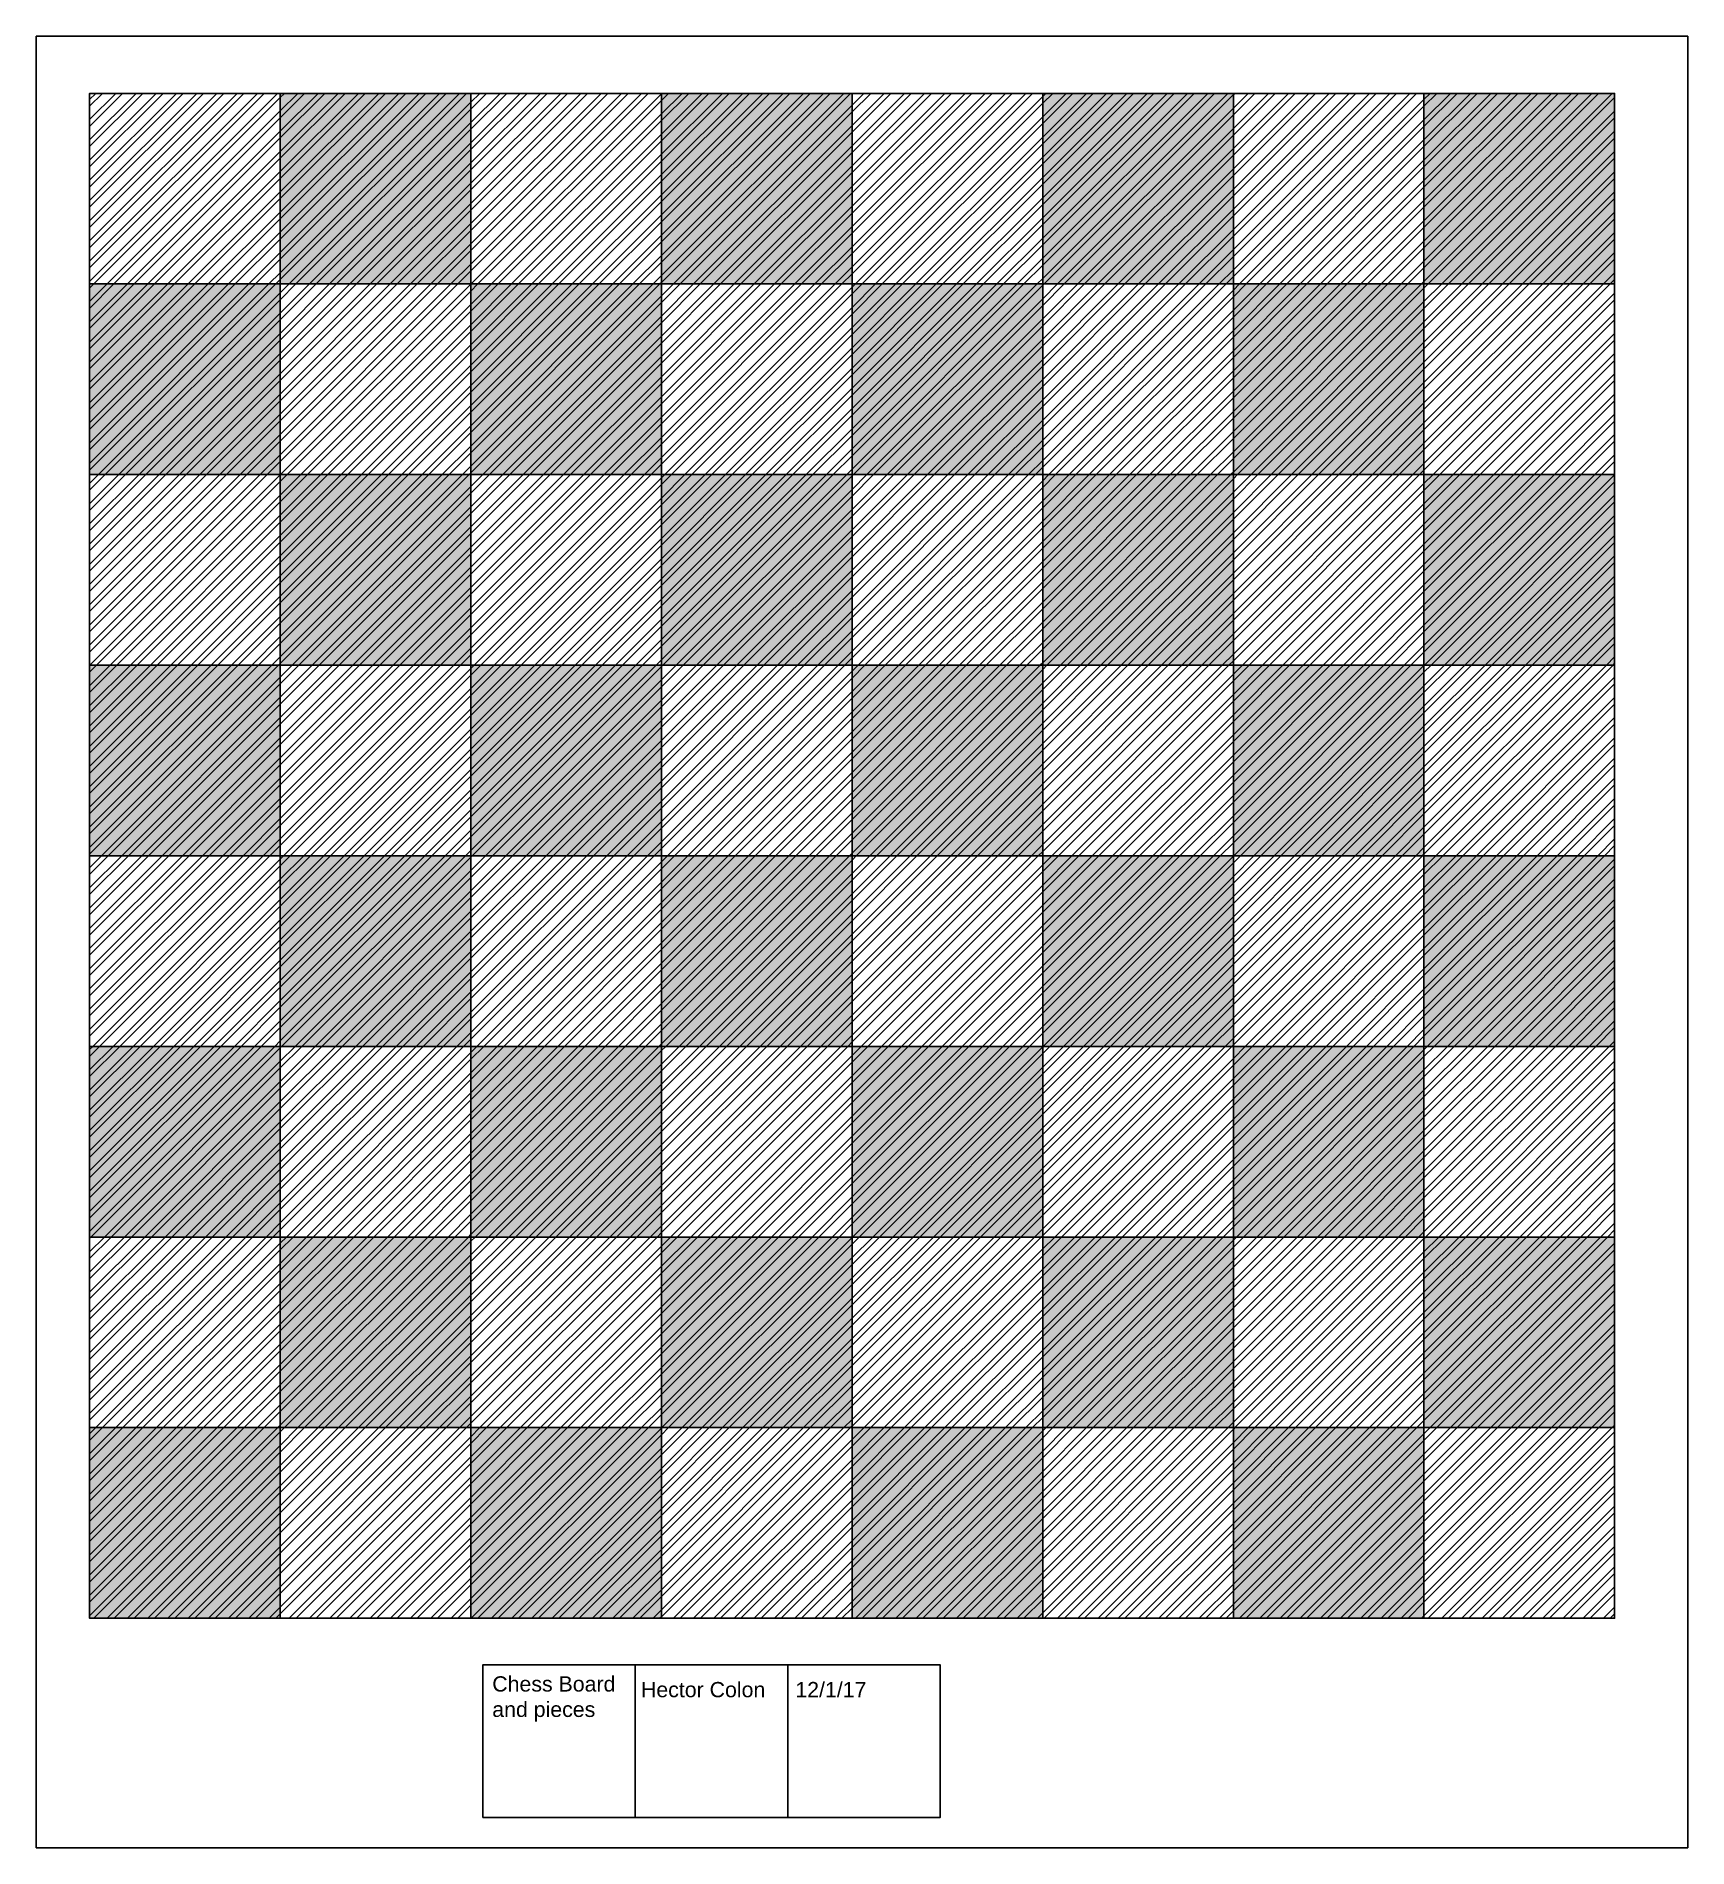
# Model space of a CAD drawing. Header units: centimetres. Extents: x -79 to 365, y -14 to 140.
# Drawn here: x -79.46 to -36.14, y 44.72 to 92.24 of the extents above; entities that cross this region are included whole.
import ezdxf

# ---------------------------------------------------------------- set-up
doc = ezdxf.new("R2010")
doc.units = ezdxf.units.CM
doc.header["$MEASUREMENT"] = 0
doc.layers.add('Layer1', color=250, linetype='Continuous')
doc.styles.get("Standard").update_dxf_attribs({"font": 'arial.ttf'})

msp = doc.modelspace()

# ---------------------------------------------------------------- texts
at = {"char_height": 0.4, "attachment_point": 1}
for s, heights, insert in [('Chess Board \\Pand pieces', [1.18454], (-67.50052, 49.21982)), ('Hector Colon', [1.554312234475219e-15], (-63.60019, 49.07051)), ('12/1/17', [0], (-59.55035, 49.07051))]:
    msp.add_mtext_dynamic_manual_height_columns(s, width=4, gutter_width=1, heights=heights, dxfattribs=dict(at, insert=insert))

# ---------------------------------------------------------------- hatches: boundary and pattern name
at = {"layer": 'Layer1'}
h = msp.add_hatch(dxfattribs=at)
h.set_pattern_fill('ANSI32', color=0)
h.paths.add_polyline_path([(-38.06203, 55.74192), (-43.06203, 55.74192), (-43.06203, 50.74192), (-38.06203, 50.74192)])
h.paths.add_polyline_path([(-48.06203, 55.74192), (-53.06203, 55.74192), (-53.06203, 50.74192), (-48.06203, 50.74192)])
h.paths.add_polyline_path([(-58.06203, 55.74192), (-63.06203, 55.74192), (-63.06203, 50.74192), (-58.06203, 50.74192)])
h.paths.add_polyline_path([(-68.06203, 55.74192), (-73.06203, 55.74192), (-73.06203, 50.74192), (-68.06203, 50.74192)])
h.paths.add_polyline_path([(-73.06203, 60.74192), (-78.06203, 60.74192), (-78.06203, 55.74192), (-73.06203, 55.74192)])
h.paths.add_polyline_path([(-63.06203, 60.74192), (-68.06203, 60.74192), (-68.06203, 55.74192), (-63.06203, 55.74192)])
h.paths.add_polyline_path([(-53.06203, 60.74192), (-58.06203, 60.74192), (-58.06203, 55.74192), (-53.06203, 55.74192)])
h.paths.add_polyline_path([(-43.06203, 60.74192), (-48.06203, 60.74192), (-48.06203, 55.74192), (-43.06203, 55.74192)])
h.paths.add_polyline_path([(-38.06203, 65.74192), (-43.06203, 65.74192), (-43.06203, 60.74192), (-38.06203, 60.74192)])
h.paths.add_polyline_path([(-48.06203, 65.74192), (-53.06203, 65.74192), (-53.06203, 60.74192), (-48.06203, 60.74192)])
h.paths.add_polyline_path([(-58.06203, 65.74192), (-63.06203, 65.74192), (-63.06203, 60.74192), (-58.06203, 60.74192)])
h.paths.add_polyline_path([(-68.06203, 65.74192), (-73.06203, 65.74192), (-73.06203, 60.74192), (-68.06203, 60.74192)])
h.paths.add_polyline_path([(-73.06203, 70.74192), (-78.06203, 70.74192), (-78.06203, 65.74192), (-73.06203, 65.74192)])
h.paths.add_polyline_path([(-63.06203, 70.74192), (-68.06203, 70.74192), (-68.06203, 65.74192), (-63.06203, 65.74192)])
h.paths.add_polyline_path([(-53.06203, 70.74192), (-58.06203, 70.74192), (-58.06203, 65.74192), (-53.06203, 65.74192)])
h.paths.add_polyline_path([(-43.06203, 70.74192), (-48.06203, 70.74192), (-48.06203, 65.74192), (-43.06203, 65.74192)])
h.paths.add_polyline_path([(-38.06203, 75.74192), (-43.06203, 75.74192), (-43.06203, 70.74192), (-38.06203, 70.74192)])
h.paths.add_polyline_path([(-48.06203, 75.74192), (-53.06203, 75.74192), (-53.06203, 70.74192), (-48.06203, 70.74192)])
h.paths.add_polyline_path([(-58.06203, 75.74192), (-63.06203, 75.74192), (-63.06203, 70.74192), (-58.06203, 70.74192)])
h.paths.add_polyline_path([(-68.06203, 75.74192), (-73.06203, 75.74192), (-73.06203, 70.74192), (-68.06203, 70.74192)])
h.paths.add_polyline_path([(-73.06203, 80.74192), (-78.06203, 80.74192), (-78.06203, 75.74192), (-73.06203, 75.74192)])
h.paths.add_polyline_path([(-63.06203, 80.74192), (-68.06203, 80.74192), (-68.06203, 75.74192), (-63.06203, 75.74192)])
h.paths.add_polyline_path([(-53.06203, 80.74192), (-58.06203, 80.74192), (-58.06203, 75.74192), (-53.06203, 75.74192)])
h.paths.add_polyline_path([(-43.06203, 80.74192), (-48.06203, 80.74192), (-48.06203, 75.74192), (-43.06203, 75.74192)])
h.paths.add_polyline_path([(-38.06203, 85.74192), (-43.06203, 85.74192), (-43.06203, 80.74192), (-38.06203, 80.74192)])
h.paths.add_polyline_path([(-48.06203, 85.74192), (-53.06203, 85.74192), (-53.06203, 80.74192), (-48.06203, 80.74192)])
h.paths.add_polyline_path([(-58.06203, 85.74192), (-63.06203, 85.74192), (-63.06203, 80.74192), (-58.06203, 80.74192)])
h.paths.add_polyline_path([(-68.06203, 85.74192), (-73.06203, 85.74192), (-73.06203, 80.74192), (-68.06203, 80.74192)])
h.paths.add_polyline_path([(-73.06203, 90.74192), (-78.06203, 90.74192), (-78.06203, 85.74192), (-73.06203, 85.74192)])
h.paths.add_polyline_path([(-63.06203, 90.74192), (-68.06203, 90.74192), (-68.06203, 85.74192), (-63.06203, 85.74192)])
h.paths.add_polyline_path([(-53.06203, 90.74192), (-58.06203, 90.74192), (-58.06203, 85.74192), (-53.06203, 85.74192)])
h.paths.add_polyline_path([(-43.06203, 90.74192), (-48.06203, 90.74192), (-48.06203, 85.74192), (-43.06203, 85.74192)])
at = {"layer": 'Layer1', "true_color": 0x000000}
h = msp.add_hatch(dxfattribs=at)
h.set_pattern_fill('ANSI32', color=18)
h.paths.add_polyline_path([(-68.06203, 90.74192), (-73.06203, 90.74192), (-73.06203, 85.74192), (-68.06203, 85.74192)])
h.paths.add_polyline_path([(-58.06203, 90.74192), (-63.06203, 90.74192), (-63.06203, 85.74192), (-58.06203, 85.74192)])
h.paths.add_polyline_path([(-48.06203, 90.74192), (-53.06203, 90.74192), (-53.06203, 85.74192), (-48.06203, 85.74192)])
h.paths.add_polyline_path([(-38.06203, 90.74192), (-43.06203, 90.74192), (-43.06203, 85.74192), (-38.06203, 85.74192)])
h.paths.add_polyline_path([(-43.06203, 85.74192), (-48.06203, 85.74192), (-48.06203, 80.74192), (-43.06203, 80.74192)])
h.paths.add_polyline_path([(-53.06203, 85.74192), (-58.06203, 85.74192), (-58.06203, 80.74192), (-53.06203, 80.74192)])
h.paths.add_polyline_path([(-63.06203, 85.74192), (-68.06203, 85.74192), (-68.06203, 80.74192), (-63.06203, 80.74192)])
h.paths.add_polyline_path([(-73.06203, 85.74192), (-78.06203, 85.74192), (-78.06203, 80.74192), (-73.06203, 80.74192)])
h.paths.add_polyline_path([(-73.06203, 75.74192), (-78.06203, 75.74192), (-78.06203, 70.74192), (-73.06203, 70.74192)])
h.paths.add_polyline_path([(-68.06203, 80.74192), (-73.06203, 80.74192), (-73.06203, 75.74192), (-68.06203, 75.74192)])
h.paths.add_polyline_path([(-58.06203, 80.74192), (-63.06203, 80.74192), (-63.06203, 75.74192), (-58.06203, 75.74192)])
h.paths.add_polyline_path([(-48.06203, 80.74192), (-53.06203, 80.74192), (-53.06203, 75.74192), (-48.06203, 75.74192)])
h.paths.add_polyline_path([(-38.06203, 80.74192), (-43.06203, 80.74192), (-43.06203, 75.74192), (-38.06203, 75.74192)])
h.paths.add_polyline_path([(-38.06203, 70.74192), (-43.06203, 70.74192), (-43.06203, 65.74192), (-38.06203, 65.74192)])
h.paths.add_polyline_path([(-43.06203, 75.74192), (-48.06203, 75.74192), (-48.06203, 70.74192), (-43.06203, 70.74192)])
h.paths.add_polyline_path([(-53.06203, 75.74192), (-58.06203, 75.74192), (-58.06203, 70.74192), (-53.06203, 70.74192)])
h.paths.add_polyline_path([(-63.06203, 75.74192), (-68.06203, 75.74192), (-68.06203, 70.74192), (-63.06203, 70.74192)])
h.paths.add_polyline_path([(-68.06203, 70.74192), (-73.06203, 70.74192), (-73.06203, 65.74192), (-68.06203, 65.74192)])
h.paths.add_polyline_path([(-73.06203, 65.74192), (-78.06203, 65.74192), (-78.06203, 60.74192), (-73.06203, 60.74192)])
h.paths.add_polyline_path([(-63.06203, 65.74192), (-68.06203, 65.74192), (-68.06203, 60.74192), (-63.06203, 60.74192)])
h.paths.add_polyline_path([(-58.06203, 70.74192), (-63.06203, 70.74192), (-63.06203, 65.74192), (-58.06203, 65.74192)])
h.paths.add_polyline_path([(-53.06203, 65.74192), (-58.06203, 65.74192), (-58.06203, 60.74192), (-53.06203, 60.74192)])
h.paths.add_polyline_path([(-48.06203, 70.74192), (-53.06203, 70.74192), (-53.06203, 65.74192), (-48.06203, 65.74192)])
h.paths.add_polyline_path([(-43.06203, 65.74192), (-48.06203, 65.74192), (-48.06203, 60.74192), (-43.06203, 60.74192)])
h.paths.add_polyline_path([(-38.06203, 60.74192), (-43.06203, 60.74192), (-43.06203, 55.74192), (-38.06203, 55.74192)])
h.paths.add_polyline_path([(-48.06203, 60.74192), (-53.06203, 60.74192), (-53.06203, 55.74192), (-48.06203, 55.74192)])
h.paths.add_polyline_path([(-43.06203, 55.74192), (-48.06203, 55.74192), (-48.06203, 50.74192), (-43.06203, 50.74192)])
h.paths.add_polyline_path([(-58.06203, 60.74192), (-63.06203, 60.74192), (-63.06203, 55.74192), (-58.06203, 55.74192)])
h.paths.add_polyline_path([(-53.06203, 55.74192), (-58.06203, 55.74192), (-58.06203, 50.74192), (-53.06203, 50.74192)])
h.paths.add_polyline_path([(-63.06203, 55.74192), (-68.06203, 55.74192), (-68.06203, 50.74192), (-63.06203, 50.74192)])
h.paths.add_polyline_path([(-68.06203, 60.74192), (-73.06203, 60.74192), (-73.06203, 55.74192), (-68.06203, 55.74192)])
h.paths.add_polyline_path([(-73.06203, 55.74192), (-78.06203, 55.74192), (-78.06203, 50.74192), (-73.06203, 50.74192)])
h = msp.add_hatch(color=18, dxfattribs=at)
h.dxf.hatch_style = 1
h.paths.add_polyline_path([(-68.06203, 90.74192), (-73.06203, 90.74192), (-73.06203, 85.74192), (-68.06203, 85.74192)])
h.paths.add_polyline_path([(-58.06203, 90.74192), (-63.06203, 90.74192), (-63.06203, 85.74192), (-58.06203, 85.74192)])
h.paths.add_polyline_path([(-48.06203, 90.74192), (-53.06203, 90.74192), (-53.06203, 85.74192), (-48.06203, 85.74192)])
h.paths.add_polyline_path([(-43.06203, 85.74192), (-48.06203, 85.74192), (-48.06203, 80.74192), (-43.06203, 80.74192)])
h.paths.add_polyline_path([(-38.06203, 90.74192), (-43.06203, 90.74192), (-43.06203, 85.74192), (-38.06203, 85.74192)])
h.paths.add_polyline_path([(-53.06203, 85.74192), (-58.06203, 85.74192), (-58.06203, 80.74192), (-53.06203, 80.74192)])
h.paths.add_polyline_path([(-63.06203, 85.74192), (-68.06203, 85.74192), (-68.06203, 80.74192), (-63.06203, 80.74192)])
h.paths.add_polyline_path([(-73.06203, 85.74192), (-78.06203, 85.74192), (-78.06203, 80.74192), (-73.06203, 80.74192)])
h.paths.add_polyline_path([(-73.06203, 75.74192), (-78.06203, 75.74192), (-78.06203, 70.74192), (-73.06203, 70.74192)])
h.paths.add_polyline_path([(-68.06203, 80.74192), (-73.06203, 80.74192), (-73.06203, 75.74192), (-68.06203, 75.74192)])
h.paths.add_polyline_path([(-58.06203, 80.74192), (-63.06203, 80.74192), (-63.06203, 75.74192), (-58.06203, 75.74192)])
h.paths.add_polyline_path([(-48.06203, 80.74192), (-53.06203, 80.74192), (-53.06203, 75.74192), (-48.06203, 75.74192)])
h.paths.add_polyline_path([(-38.06203, 80.74192), (-43.06203, 80.74192), (-43.06203, 75.74192), (-38.06203, 75.74192)])
h.paths.add_polyline_path([(-43.06203, 75.74192), (-48.06203, 75.74192), (-48.06203, 70.74192), (-43.06203, 70.74192)])
h.paths.add_polyline_path([(-53.06203, 75.74192), (-58.06203, 75.74192), (-58.06203, 70.74192), (-53.06203, 70.74192)])
h.paths.add_polyline_path([(-63.06203, 75.74192), (-68.06203, 75.74192), (-68.06203, 70.74192), (-63.06203, 70.74192)])
h.paths.add_polyline_path([(-68.06203, 70.74192), (-73.06203, 70.74192), (-73.06203, 65.74192), (-68.06203, 65.74192)])
h.paths.add_polyline_path([(-73.06203, 65.74192), (-78.06203, 65.74192), (-78.06203, 60.74192), (-73.06203, 60.74192)])
h.paths.add_polyline_path([(-63.06203, 65.74192), (-68.06203, 65.74192), (-68.06203, 60.74192), (-63.06203, 60.74192)])
h.paths.add_polyline_path([(-68.06203, 60.74192), (-73.06203, 60.74192), (-73.06203, 55.74192), (-68.06203, 55.74192)])
h.paths.add_polyline_path([(-73.06203, 55.74192), (-78.06203, 55.74192), (-78.06203, 50.74192), (-73.06203, 50.74192)])
h.paths.add_polyline_path([(-63.06203, 55.74192), (-68.06203, 55.74192), (-68.06203, 50.74192), (-63.06203, 50.74192)])
h.paths.add_polyline_path([(-58.06203, 60.74192), (-63.06203, 60.74192), (-63.06203, 55.74192), (-58.06203, 55.74192)])
h.paths.add_polyline_path([(-58.06203, 70.74192), (-63.06203, 70.74192), (-63.06203, 65.74192), (-58.06203, 65.74192)])
h.paths.add_polyline_path([(-53.06203, 65.74192), (-58.06203, 65.74192), (-58.06203, 60.74192), (-53.06203, 60.74192)])
h.paths.add_polyline_path([(-48.06203, 70.74192), (-53.06203, 70.74192), (-53.06203, 65.74192), (-48.06203, 65.74192)])
h.paths.add_polyline_path([(-38.06203, 70.74192), (-43.06203, 70.74192), (-43.06203, 65.74192), (-38.06203, 65.74192)])
h.paths.add_polyline_path([(-43.06203, 65.74192), (-48.06203, 65.74192), (-48.06203, 60.74192), (-43.06203, 60.74192)])
h.paths.add_polyline_path([(-48.06203, 60.74192), (-53.06203, 60.74192), (-53.06203, 55.74192), (-48.06203, 55.74192)])
h.paths.add_polyline_path([(-53.06203, 55.74192), (-58.06203, 55.74192), (-58.06203, 50.74192), (-53.06203, 50.74192)])
h.paths.add_polyline_path([(-43.06203, 55.74192), (-48.06203, 55.74192), (-48.06203, 50.74192), (-43.06203, 50.74192)])
h.paths.add_polyline_path([(-38.06203, 60.74192), (-43.06203, 60.74192), (-43.06203, 55.74192), (-38.06203, 55.74192)])

# ---------------------------------------------------------------- linework, layer by layer
for points in [[(-78.06203, 85.74192), (-73.06203, 85.74192), (-73.06203, 90.74192), (-78.06203, 90.74192)], [(-73.06203, 85.74192), (-68.06203, 85.74192), (-68.06203, 90.74192), (-73.06203, 90.74192)], [(-68.06203, 85.74192), (-63.06203, 85.74192), (-63.06203, 90.74192), (-68.06203, 90.74192)], [(-63.06203, 85.74192), (-58.06203, 85.74192), (-58.06203, 90.74192), (-63.06203, 90.74192)], [(-58.06203, 85.74192), (-53.06203, 85.74192), (-53.06203, 90.74192), (-58.06203, 90.74192)], [(-53.06203, 85.74192), (-48.06203, 85.74192), (-48.06203, 90.74192), (-53.06203, 90.74192)], [(-48.06203, 85.74192), (-43.06203, 85.74192), (-43.06203, 90.74192), (-48.06203, 90.74192)], [(-43.06203, 85.74192), (-38.06203, 85.74192), (-38.06203, 90.74192), (-43.06203, 90.74192)], [(-78.06203, 80.74192), (-73.06203, 80.74192), (-73.06203, 85.74192), (-78.06203, 85.74192)], [(-73.06203, 80.74192), (-68.06203, 80.74192), (-68.06203, 85.74192), (-73.06203, 85.74192)], [(-68.06203, 80.74192), (-63.06203, 80.74192), (-63.06203, 85.74192), (-68.06203, 85.74192)], [(-63.06203, 80.74192), (-58.06203, 80.74192), (-58.06203, 85.74192), (-63.06203, 85.74192)], [(-58.06203, 80.74192), (-53.06203, 80.74192), (-53.06203, 85.74192), (-58.06203, 85.74192)], [(-53.06203, 80.74192), (-48.06203, 80.74192), (-48.06203, 85.74192), (-53.06203, 85.74192)], [(-48.06203, 80.74192), (-43.06203, 80.74192), (-43.06203, 85.74192), (-48.06203, 85.74192)], [(-43.06203, 80.74192), (-38.06203, 80.74192), (-38.06203, 85.74192), (-43.06203, 85.74192)], [(-78.06203, 75.74192), (-73.06203, 75.74192), (-73.06203, 80.74192), (-78.06203, 80.74192)], [(-73.06203, 75.74192), (-68.06203, 75.74192), (-68.06203, 80.74192), (-73.06203, 80.74192)], [(-68.06203, 75.74192), (-63.06203, 75.74192), (-63.06203, 80.74192), (-68.06203, 80.74192)], [(-63.06203, 75.74192), (-58.06203, 75.74192), (-58.06203, 80.74192), (-63.06203, 80.74192)], [(-58.06203, 75.74192), (-53.06203, 75.74192), (-53.06203, 80.74192), (-58.06203, 80.74192)], [(-53.06203, 75.74192), (-48.06203, 75.74192), (-48.06203, 80.74192), (-53.06203, 80.74192)], [(-48.06203, 75.74192), (-43.06203, 75.74192), (-43.06203, 80.74192), (-48.06203, 80.74192)], [(-43.06203, 75.74192), (-38.06203, 75.74192), (-38.06203, 80.74192), (-43.06203, 80.74192)], [(-78.06203, 70.74192), (-73.06203, 70.74192), (-73.06203, 75.74192), (-78.06203, 75.74192)], [(-73.06203, 70.74192), (-68.06203, 70.74192), (-68.06203, 75.74192), (-73.06203, 75.74192)], [(-68.06203, 70.74192), (-63.06203, 70.74192), (-63.06203, 75.74192), (-68.06203, 75.74192)], [(-63.06203, 70.74192), (-58.06203, 70.74192), (-58.06203, 75.74192), (-63.06203, 75.74192)], [(-58.06203, 70.74192), (-53.06203, 70.74192), (-53.06203, 75.74192), (-58.06203, 75.74192)], [(-53.06203, 70.74192), (-48.06203, 70.74192), (-48.06203, 75.74192), (-53.06203, 75.74192)], [(-48.06203, 70.74192), (-43.06203, 70.74192), (-43.06203, 75.74192), (-48.06203, 75.74192)], [(-43.06203, 70.74192), (-38.06203, 70.74192), (-38.06203, 75.74192), (-43.06203, 75.74192)], [(-78.06203, 65.74192), (-73.06203, 65.74192), (-73.06203, 70.74192), (-78.06203, 70.74192)], [(-73.06203, 65.74192), (-68.06203, 65.74192), (-68.06203, 70.74192), (-73.06203, 70.74192)], [(-68.06203, 65.74192), (-63.06203, 65.74192), (-63.06203, 70.74192), (-68.06203, 70.74192)], [(-63.06203, 65.74192), (-58.06203, 65.74192), (-58.06203, 70.74192), (-63.06203, 70.74192)], [(-58.06203, 65.74192), (-53.06203, 65.74192), (-53.06203, 70.74192), (-58.06203, 70.74192)], [(-53.06203, 65.74192), (-48.06203, 65.74192), (-48.06203, 70.74192), (-53.06203, 70.74192)], [(-48.06203, 65.74192), (-43.06203, 65.74192), (-43.06203, 70.74192), (-48.06203, 70.74192)], [(-43.06203, 65.74192), (-38.06203, 65.74192), (-38.06203, 70.74192), (-43.06203, 70.74192)], [(-78.06203, 60.74192), (-73.06203, 60.74192), (-73.06203, 65.74192), (-78.06203, 65.74192)], [(-73.06203, 60.74192), (-68.06203, 60.74192), (-68.06203, 65.74192), (-73.06203, 65.74192)], [(-68.06203, 60.74192), (-63.06203, 60.74192), (-63.06203, 65.74192), (-68.06203, 65.74192)], [(-63.06203, 60.74192), (-58.06203, 60.74192), (-58.06203, 65.74192), (-63.06203, 65.74192)], [(-58.06203, 60.74192), (-53.06203, 60.74192), (-53.06203, 65.74192), (-58.06203, 65.74192)], [(-53.06203, 60.74192), (-48.06203, 60.74192), (-48.06203, 65.74192), (-53.06203, 65.74192)], [(-48.06203, 60.74192), (-43.06203, 60.74192), (-43.06203, 65.74192), (-48.06203, 65.74192)], [(-43.06203, 60.74192), (-38.06203, 60.74192), (-38.06203, 65.74192), (-43.06203, 65.74192)], [(-78.06203, 55.74192), (-73.06203, 55.74192), (-73.06203, 60.74192), (-78.06203, 60.74192)], [(-73.06203, 55.74192), (-68.06203, 55.74192), (-68.06203, 60.74192), (-73.06203, 60.74192)], [(-68.06203, 55.74192), (-63.06203, 55.74192), (-63.06203, 60.74192), (-68.06203, 60.74192)], [(-63.06203, 55.74192), (-58.06203, 55.74192), (-58.06203, 60.74192), (-63.06203, 60.74192)], [(-58.06203, 55.74192), (-53.06203, 55.74192), (-53.06203, 60.74192), (-58.06203, 60.74192)], [(-53.06203, 55.74192), (-48.06203, 55.74192), (-48.06203, 60.74192), (-53.06203, 60.74192)], [(-48.06203, 55.74192), (-43.06203, 55.74192), (-43.06203, 60.74192), (-48.06203, 60.74192)], [(-43.06203, 55.74192), (-38.06203, 55.74192), (-38.06203, 60.74192), (-43.06203, 60.74192)], [(-78.06203, 50.74192), (-73.06203, 50.74192), (-73.06203, 55.74192), (-78.06203, 55.74192)], [(-73.06203, 50.74192), (-68.06203, 50.74192), (-68.06203, 55.74192), (-73.06203, 55.74192)], [(-68.06203, 50.74192), (-63.06203, 50.74192), (-63.06203, 55.74192), (-68.06203, 55.74192)], [(-63.06203, 50.74192), (-58.06203, 50.74192), (-58.06203, 55.74192), (-63.06203, 55.74192)], [(-58.06203, 50.74192), (-53.06203, 50.74192), (-53.06203, 55.74192), (-58.06203, 55.74192)], [(-53.06203, 50.74192), (-48.06203, 50.74192), (-48.06203, 55.74192), (-53.06203, 55.74192)], [(-48.06203, 50.74192), (-43.06203, 50.74192), (-43.06203, 55.74192), (-48.06203, 55.74192)], [(-43.06203, 50.74192), (-38.06203, 50.74192), (-38.06203, 55.74192), (-43.06203, 55.74192)], [(-67.74969, 45.51843), (-63.74969, 45.51843), (-63.74969, 49.51843), (-67.74969, 49.51843)], [(-63.74969, 45.51843), (-59.74969, 45.51843), (-59.74969, 49.51843), (-63.74969, 49.51843)], [(-59.74969, 45.51843), (-55.74969, 45.51843), (-55.74969, 49.51843), (-59.74969, 49.51843)]]:
    msp.add_lwpolyline(points, close=True)
at = {"layer": 'Layer1'}
for points in [[(-79.46197, 92.24042), (-36.14348, 92.24042), (-36.14348, 44.72171), (-79.46197, 44.72171)], [(-78.06203, 90.74192), (-38.06203, 90.74192), (-38.06203, 50.74192), (-78.06203, 50.74192)]]:
    msp.add_lwpolyline(points, close=True, dxfattribs=at)

msp.set_redraw_order([(e.dxf.handle, doc.entitydb.next_handle()) for e in msp.query("TEXT MTEXT ATTDEF DIMENSION ARC_DIMENSION")])  # texts and dimensions are drawn at this point

doc.saveas('drawing.dxf')
